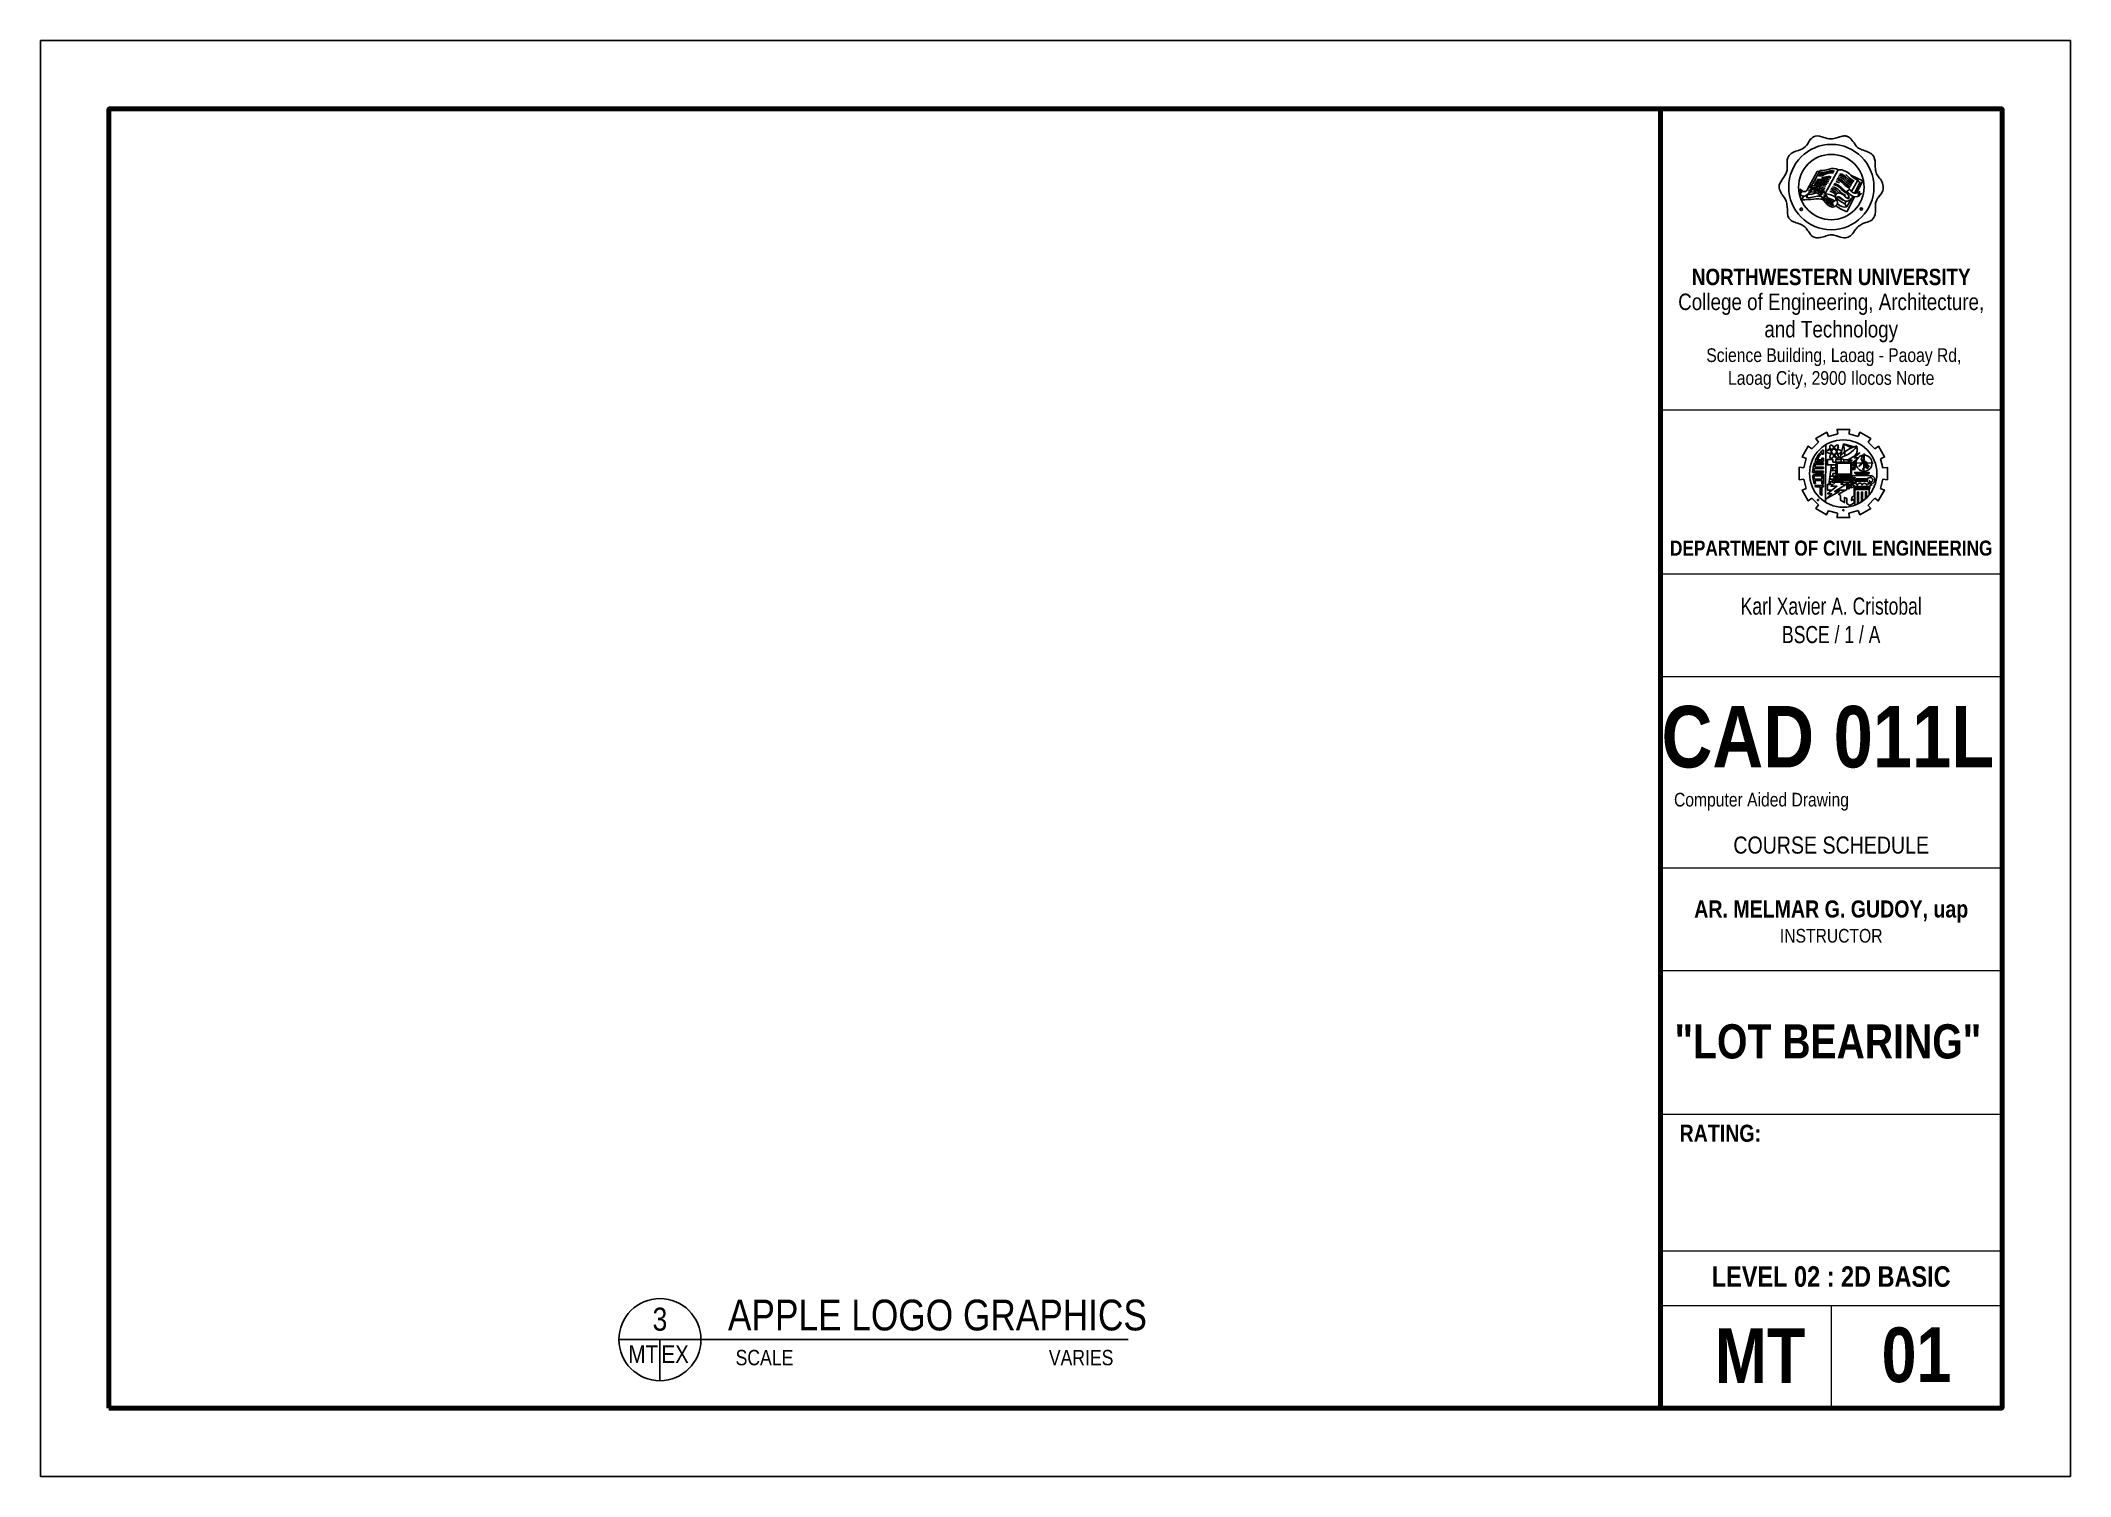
# Model space of a CAD drawing. Header units: inches. Extents: x 994 to 6777, y -637 to 5407.
# Drawn here: x 994.49 to 1024.19, y 389.39 to 410.39 of the extents above; entities that cross this region are included whole.
import ezdxf
from ezdxf.enums import TextEntityAlignment as Align

# ---------------------------------------------------------------- set-up
doc = ezdxf.new("R2010")
doc.units = ezdxf.units.IN
doc.header["$MEASUREMENT"] = 0
doc.layers.add('1_dim_outside', color=7, linetype='Continuous', lineweight=0, true_color=0x000000)
doc.layers.add('ar_elev line', color=255, linetype='Continuous', lineweight=0)
doc.layers.add('TEXT', color=18, linetype='Continuous', lineweight=20)
doc.layers.add('Layer1', color=7, linetype='Continuous')
doc.styles.add('dim', font='swisscl.ttf')
doc.styles.get("Standard").update_dxf_attribs({"font": 'arial.ttf'})
doc.styles.add('swiss cn', font='swissc.ttf')

msp = doc.modelspace()

# ---------------------------------------------------------------- texts
at = {"layer": 'Layer1', "attachment_point": 1}
for s, width, heights, insert, char_height in [('\\pxqc;{\\fSwis721 Cn BT|b1|i0|c0|p34;NORTHWESTERN UNIVERSITY}', 5, [0], (1018.18723, 407.04914), 0.24), ('\\pxqc;{\\fSwis721 Cn BT|b0|i0|c0|p34;College of Engineering, Architecture,\\Pand Technology\\P \\H0.83333x;Science Building, Laoag - Paoay Rd, \\PLaoag City, 2900 Ilocos Norte}', 5, [0], (1018.18723, 406.68554), 0.24), ('\\pxqc;{\\fSwis721 Cn BT|b1|i0|c0|p34;DEPARTMENT OF CIVIL ENGINEERING}', 5, [1.32592], (1018.18723, 403.07367), 0.22), ('\\pxqc;{\\fSwis721 Cn BT|b1|i0|c0|p34;\\H2.8125x;CAD 011L\\H0.77778x; \\H0.45714x;\\P\\fSwis721 Cn BT|b0|i0|c0|p34;\\H0.78125x; }', 5, [0], (1018.13886, 400.6552), 0.32), ('\\pxi1,r0.83333,qd;{\\fSwis721 Cn BT|b0|i0|c0|p34;Computer Aided Drawing  }', 5, [0], (1018.18723, 399.38411), 0.2), ('\\pxqc;{\\fSwis721 Cn BT|b0|i0|c0|p34;COURSE SCHEDULE}', 5, [0], (1018.18723, 398.74491), 0.25), ('\\pxqc;{\\fSwis721 Cn BT|b1|i0|c0|p34;AR. MELMAR G. GUDOY, uap\\P\\fSwis721 Cn BT|b0|i0|c0|p34;\\H0.8x;INSTRUCTOR}', 5, [0], (1018.18723, 397.81035), 0.25), ('\\pxqc;{\\fSwis721 Cn BT|b1|i0|c0|p34;"LOT BEARING" \\P\\fSwis721 Cn BT|b0|i0|c0|p34; }', 5, [0], (1018.13886, 395.99853), 0.5), ('\\pxql;{\\fSwis721 Cn BT|b1|i0|c0|p34;^IRATING:}', 5, [0], (1017.4684, 394.52987), 0.25), ('\\pxqc;{\\fSwis721 Cn BT|b1|i0|c0|p34;LEVEL 02 : 2D BASIC}', 5, [0], (1018.18723, 392.45947), 0.3), ('{\\fSwis721 Cn BT|b1|i0|c0|p34;MT}', 0.45, [0], (1018.98445, 391.55313), 0.8), ('{\\fSwis721 Cn BT|b1|i0|c0|p34;01}', 1.3528964, [0], (1021.4254, 391.56483), 0.8)]:
    msp.add_mtext_dynamic_manual_height_columns(s, width=width, gutter_width=12.5, heights=heights, dxfattribs=dict(at, insert=insert, char_height=char_height))
at = {"layer": 'TEXT', "insert": (1018.18723, 402.24056), "char_height": 0.25, "attachment_point": 1, "style": 'dim'}
msp.add_mtext_dynamic_manual_height_columns('\\pxqc;Karl Xavier A. Cristobal\\PBSCE / 1 / A', width=5, gutter_width=1.25, heights=[0], dxfattribs=at)

# ---------------------------------------------------------------- blocks, each defined once
blk = doc.blocks.new('*U436')
blk.add_lwpolyline([(-0.082, -0.032), (-0.091, 0.033), (0.091, 0.033), (0.083, -0.033)])
blk = doc.blocks.new('*U437')
at = {"color": 0, "linetype": 'ByBlock', "lineweight": -2, "transparency": 16777216}
for p, rotation in [((1632.947, 449.061), 29.99999999999998), ((1633.559, 449.062), 329.9999999999999), ((1632.724, 448.837), 59.99999999999999), ((1633.783, 448.839), 300.0000000000001), ((1632.642, 448.531), 90), ((1633.866, 448.533), 270), ((1632.725, 448.225), 120), ((1633.784, 448.227), 240), ((1632.949, 448.002), 150), ((1633.255, 447.92), 180), ((1633.561, 448.003), 209.9999999999999)]:
    blk.add_blockref('*U436', p, dxfattribs=dict(at, rotation=rotation))
blk.add_blockref('*U436', (1633.253, 449.144), dxfattribs=at)
blk = doc.blocks.new('*U3')
for p, q in [((0.8, 0), (-0.8, 0)), ((0, 0), (0, -0.8)), ((0.8, 0), (9.136, 0))]:
    blk.add_line(p, q)
blk.add_circle((0, 0), 0.8)
at = {"color": 112, "style": 'swiss cn'}
blk.add_text('SCALE', height=0.3, dxfattribs=at).set_placement((2.039, -0.2), align=Align.TOP_CENTER)
for tag, p in [('AA', (1.327, 0.9)), ('PLAN', (1.327, 0))]:
    blk.add_attdef(tag, text='', height=0.6, dxfattribs=at).set_placement(p, align=Align.BOTTOM_LEFT)
at = {"color": 255, "style": 'swiss cn'}
blk.add_attdef('1', text='', height=0.45, dxfattribs=at).set_placement((0, 0.4), align=Align.MIDDLE_CENTER)
blk.add_attdef('A', text='', height=0.35, dxfattribs=at).set_placement((-0.036, -0.283), align=Align.MIDDLE_RIGHT)
blk.add_attdef('3', text='', height=0.35, dxfattribs=at).set_placement((0.029, -0.283), align=Align.MIDDLE_LEFT)
at = {"color": 112, "style": 'swiss cn'}
blk.add_attdef('1:100', text='', height=0.3, dxfattribs=at).set_placement((8.847, -0.2), align=Align.TOP_RIGHT)

# ---------------------------------------------------------------- hatches: boundary and pattern name
at = {"true_color": 0x000000}
h = msp.add_hatch(color=18, dxfattribs=at)
h.dxf.hatch_style = 1
h.paths.add_polyline_path([(1020.26733, 407.9196, 1), (1020.23048, 407.91944, 1)])
h.paths.add_polyline_path([(1021.14559, 407.92322, 1), (1021.10874, 407.92307, 1)])
h = msp.add_hatch(color=18, dxfattribs=at)
h.dxf.hatch_style = 1
h.paths.add_polyline_path([(1020.77771, 404.57604, 1), (1020.76219, 404.57607, 1)])
h.paths.add_polyline_path([(1020.48289, 404.4111, 1), (1020.46737, 404.41114, 1)])
h.paths.add_polyline_path([(1020.32633, 404.106, 1), (1020.34185, 404.10597, 1)])
h.paths.add_polyline_path([(1020.35804, 403.91144, 1), (1020.34252, 403.91147, 1)])
h.paths.add_polyline_path([(1020.5022, 403.66738, 1), (1020.48668, 403.66741, 1)])
h = msp.add_hatch(color=18, dxfattribs=at)
h.dxf.hatch_style = 1
h.paths.add_polyline_path([(1020.87231, 403.5186, 1), (1020.85679, 403.51863, 1)])
h.paths.add_polyline_path([(1021.17147, 403.62111, 1), (1021.18699, 403.62108, 1)])
h.paths.add_polyline_path([(1021.36083, 403.84602, 1), (1021.34531, 403.84605, 1)])
h.paths.add_polyline_path([(1021.39751, 404.12676, 1), (1021.38199, 404.12679, 1)])

# ---------------------------------------------------------------- linework, layer by layer
msp.add_line((1020.60654, 404.47478), (1020.60487, 403.63426))
for points in [[(1020.4818, 408.47335), (1020.34145, 408.21359)], [(1020.52459, 408.48865), (1020.39264, 408.25435)], [(1020.4818, 408.47335), (1020.51621, 408.47377)], [(1020.7913, 408.49712), (1020.5996, 408.14851)], [(1021.1485, 408.33672), (1020.97343, 408.41577)], [(1020.2569, 408.0596), (1020.28079, 408.10979)], [(1020.36138, 408.18884), (1020.37433, 408.19151), (1020.39765, 408.2282), (1020.3931, 408.22871), (1020.3931, 408.22871), (1020.39026, 408.22902), (1020.39552, 408.23625), (1020.44963, 408.24306), (1020.44811, 408.22701), (1020.44055, 408.22772), (1020.4388, 408.23432), (1020.419, 408.23459), (1020.41168, 408.22493), (1020.41992, 408.22427), (1020.42427, 408.23076), (1020.43251, 408.22957), (1020.41859, 408.20728), (1020.40843, 408.20671), (1020.41347, 408.21619), (1020.40401, 408.21527), (1020.39601, 408.20193), (1020.40425, 408.20092), (1020.3992, 408.19249), (1020.36087, 408.18411), (1020.36138, 408.18884)], [(1020.46297, 408.24312), (1020.48666, 408.23417), (1020.4841, 408.2274), (1020.47661, 408.23023), (1020.45964, 408.19922), (1020.46365, 408.19703), (1020.46039, 408.19108), (1020.43444, 408.19386), (1020.43527, 408.20167), (1020.44426, 408.20071), (1020.46371, 408.2332), (1020.45802, 408.23661), (1020.46297, 408.24312)], [(1020.50529, 408.22234), (1020.51601, 408.21608), (1020.51076, 408.17106), (1020.51392, 408.16845), (1020.5112, 408.16515), (1020.49217, 408.17641), (1020.49489, 408.18101), (1020.49862, 408.1788), (1020.49965, 408.18852), (1020.48963, 408.19583), (1020.48177, 408.19178), (1020.48651, 408.18847), (1020.48264, 408.18292), (1020.46688, 408.18979), (1020.46921, 408.19512), (1020.47311, 408.19342), (1020.50529, 408.22234)], [(1020.5029, 408.20867), (1020.49136, 408.20162), (1020.50155, 408.19518), (1020.5029, 408.20867)], [(1020.52753, 408.18756), (1020.53678, 408.19723), (1020.56283, 408.16792), (1020.56378, 408.1499), (1020.55685, 408.14953), (1020.55627, 408.16396), (1020.55091, 408.16823), (1020.54172, 408.14438), (1020.54683, 408.13845), (1020.54318, 408.13195), (1020.52313, 408.15078), (1020.52468, 408.15586), (1020.53136, 408.15186), (1020.54245, 408.17992), (1020.53753, 408.18533), (1020.53334, 408.18152), (1020.52729, 408.18731)], [(1020.58578, 408.13481), (1020.60427, 408.11177), (1020.60325, 408.10477), (1020.5985, 408.10982), (1020.59127, 408.07933), (1020.5999, 408.06729), (1020.60742, 408.06977), (1020.61534, 408.06192), (1020.60627, 408.05278), (1020.57352, 408.09274), (1020.57524, 408.09957), (1020.58017, 408.09329), (1020.58759, 408.12203), (1020.58248, 408.12884), (1020.58578, 408.13481)], [(1020.91728, 407.88276), (1021.02896, 408.10202)], [(1020.94648, 408.10969), (1020.92953, 408.07929)], [(1021.07894, 408.34728), (1020.98432, 408.17757)], [(1021.10975, 408.31359), (1021.02604, 408.15547)], [(1021.05564, 408.1544), (1021.1485, 408.33672)], [(1020.67106, 408.02842), (1020.69177, 408.01707), (1020.69326, 408.01321), (1020.68754, 408.01355), (1020.69589, 408.00216), (1020.70369, 408.00787), (1020.69715, 408.00898), (1020.69799, 408.01388), (1020.7165, 408.01441), (1020.71569, 408.01113), (1020.70047, 407.99743), (1020.71745, 407.9806), (1020.72328, 407.98027), (1020.72309, 407.97681), (1020.69939, 407.97551), (1020.6975, 407.98051), (1020.70369, 407.98089), (1020.69454, 407.99262), (1020.68585, 407.98585), (1020.69001, 407.98398), (1020.69003, 407.98025), (1020.66738, 407.98703), (1020.66864, 407.99125), (1020.67635, 407.99138), (1020.68635, 407.99935), (1020.67562, 408.01726), (1020.66736, 408.02358), (1020.67106, 408.02842)], [(1020.90657, 408.0381), (1020.88465, 407.9988)], [(1020.88465, 407.9988), (1020.90691, 408.03808)], [(1020.88465, 407.9988), (1020.91825, 407.95296)], [(1020.98407, 408.07582), (1020.91824, 407.95295)], [(1020.50318, 404.515), (1020.40509, 404.41512)], [(1020.7821, 404.63392), (1020.6472, 404.59647)], [(1021.0831, 404.59745), (1020.94756, 404.63247)], [(1020.3211, 404.27255), (1020.28609, 404.137)], [(1020.55168, 404.27826), (1020.57329, 404.27822)], [(1020.57446, 404.39711), (1020.57434, 404.33869), (1020.55222, 404.33873), (1020.55222, 404.34001)], [(1020.83234, 404.2203), (1020.83202, 404.25893), (1020.75308, 404.25829), (1020.753, 404.22024), (1020.71256, 404.22032), (1020.71263, 404.25761), (1020.63174, 404.25777), (1020.63159, 404.18001), (1020.75998, 404.1797)], [(1020.78656, 404.01561), (1020.78636, 404.0312), (1020.75962, 404.03087), (1020.76008, 404.22048), (1020.9863, 404.21993), (1020.98592, 404.02884), (1020.78636, 404.0312)], [(1020.86755, 404.48677), (1020.8221, 404.31183)], [(1020.86755, 404.48677), (1020.89299, 404.31315)], [(1020.86755, 404.48677), (1020.98337, 404.4288)], [(1020.86755, 404.48677), (1021.01643, 404.44284)], [(1020.98626, 404.19872), (1021.05665, 404.25804), (1021.07856, 404.28198), (1021.02658, 404.28208), (1021.10474, 404.35443), (1020.92462, 404.25182), (1020.99366, 404.25168), (1020.92951, 404.22007)], [(1020.94017, 404.25179), (1020.93965, 404.22506)], [(1021.02941, 404.17262), (1020.98623, 404.18147), (1021.04043, 404.19822), (1020.99973, 404.21007), (1021.04295, 404.22621), (1021.02146, 404.22838)], [(1021.03511, 404.23988), (1021.03497, 404.1726)], [(1021.14923, 404.29872), (1021.13558, 404.29897), (1021.13554, 404.29671), (1021.13417, 404.29585), (1021.13416, 404.29244), (1021.13344, 404.29126), (1021.13344, 404.29002), (1021.13236, 404.28965), (1021.13254, 404.2891), (1021.13365, 404.2891), (1021.13364, 404.28663), (1021.13399, 404.28611), (1021.13398, 404.28321), (1021.13273, 404.2808), (1021.13272, 404.27883), (1021.13367, 404.27859), (1021.13366, 404.27282), (1021.13267, 404.27162), (1021.13247, 404.27048), (1021.12525, 404.27049), (1021.12525, 404.26855), (1021.12637, 404.26804), (1021.12626, 404.26077), (1021.1268, 404.25917), (1021.12767, 404.25917), (1021.12867, 404.25835), (1021.13034, 404.26037), (1021.1321, 404.25984), (1021.1321, 404.25898), (1021.1321, 404.25788), (1021.13402, 404.25701), (1021.13401, 404.25153)], [(1021.13401, 404.25153), (1021.1342, 404.25109), (1021.13401, 404.24224), (1021.1349, 404.24115), (1021.1349, 404.23906), (1021.13875, 404.23879), (1021.13911, 404.23834), (1021.1397, 404.23833), (1021.14008, 404.23833), (1021.14008, 404.2374), (1021.14081, 404.23652), (1021.14146, 404.23706), (1021.1419, 404.23654), (1021.1419, 404.23576), (1021.1419, 404.23481), (1021.14228, 404.23481), (1021.14227, 404.23431), (1021.14262, 404.23431), (1021.14293, 404.23431), (1021.14293, 404.23477), (1021.14294, 404.23559), (1021.14294, 404.23588), (1021.14334, 404.23616), (1021.1435, 404.24034)], [(1021.1435, 404.24034), (1021.1435, 404.24056), (1021.14384, 404.24074), (1021.14638, 404.2406), (1021.14614, 404.23967), (1021.14677, 404.23968), (1021.14679, 404.23821), (1021.14752, 404.23813), (1021.14752, 404.23696), (1021.14761, 404.23543), (1021.14695, 404.23539), (1021.14688, 404.23278), (1021.14681, 404.23124), (1021.14617, 404.23099), (1021.14597, 404.22896), (1021.14551, 404.22876), (1021.14495, 404.22658), (1021.14554, 404.22609), (1021.14579, 404.22589), (1021.14603, 404.22569), (1021.14603, 404.2246), (1021.14596, 404.2213), (1021.14688, 404.22041), (1021.14658, 404.21875), (1021.14678, 404.21801), (1021.14757, 404.21785), (1021.14749, 404.21743), (1021.14826, 404.21714), (1021.14865, 404.21656), (1021.1491, 404.21655), (1021.14947, 404.21655), (1021.14985, 404.21638), (1021.15024, 404.21623), (1021.15068, 404.21583), (1021.15093, 404.21522), (1021.15115, 404.21491), (1021.15155, 404.21454), (1021.15177, 404.21394), (1021.15209, 404.21418), (1021.15209, 404.21461), (1021.15209, 404.21561), (1021.15238, 404.21622), (1021.15259, 404.21665), (1021.15316, 404.21665), (1021.15316, 404.21859), (1021.15286, 404.21889), (1021.15323, 404.21926), (1021.15324, 404.22048), (1021.15357, 404.22129), (1021.15378, 404.22182), (1021.15378, 404.22221), (1021.15434, 404.22377), (1021.15493, 404.22356), (1021.15508, 404.22399), (1021.15521, 404.22435), (1021.15499, 404.22468), (1021.15493, 404.22497), (1021.15583, 404.22538), (1021.15602, 404.22587), (1021.15603, 404.22633), (1021.15603, 404.22663), (1021.15593, 404.227), (1021.16336, 404.22684), (1021.16428, 404.22709), (1021.16457, 404.22603), (1021.16451, 404.22238), (1021.16704, 404.21876), (1021.17004, 404.21875), (1021.17092, 404.22086), (1021.17156, 404.22086), (1021.17285, 404.22085), (1021.17379, 404.21991), (1021.1747, 404.22038), (1021.1747, 404.21967), (1021.17542, 404.21919), (1021.17542, 404.2182), (1021.17603, 404.21728), (1021.17715, 404.21667), (1021.17814, 404.21666), (1021.17882, 404.21666), (1021.17906, 404.21762), (1021.17921, 404.21819), (1021.17921, 404.21819), (1021.17882, 404.21875), (1021.17868, 404.21918), (1021.17868, 404.2193), (1021.17911, 404.2193), (1021.17926, 404.21919), (1021.17938, 404.21935), (1021.17961, 404.21935), (1021.18025, 404.21934), (1021.18025, 404.21976), (1021.18004, 404.21991), (1021.18004, 404.22037), (1021.17959, 404.22037), (1021.17959, 404.22086), (1021.18033, 404.22086), (1021.18013, 404.22116), (1021.1804, 404.22176), (1021.18067, 404.22163), (1021.18167, 404.22175), (1021.18309, 404.22175), (1021.18516, 404.22153), (1021.1863, 404.2214), (1021.18624, 404.22088), (1021.18655, 404.22088), (1021.18705, 404.22088), (1021.18676, 404.22005), (1021.18679, 404.21894), (1021.18678, 404.21779), (1021.18622, 404.21661), (1021.18486, 404.21536), (1021.18517, 404.21359), (1021.18584, 404.21318), (1021.18684, 404.21334), (1021.18833, 404.21291), (1021.18899, 404.21316), (1021.1901, 404.21296), (1021.18995, 404.2142), (1021.19214, 404.21447), (1021.19282, 404.21633), (1021.19319, 404.21733), (1021.19423, 404.21733), (1021.19569, 404.21733), (1021.19529, 404.21656), (1021.19586, 404.21577), (1021.19649, 404.2149), (1021.19613, 404.21429), (1021.19612, 404.21294), (1021.1967, 404.21294), (1021.19814, 404.21342), (1021.19862, 404.21294), (1021.19951, 404.21347), (1021.19992, 404.21346), (1021.20019, 404.21265), (1021.20019, 404.21165), (1021.20319, 404.21052), (1021.20565, 404.20826), (1021.20728, 404.20524), (1021.20728, 404.20396), (1021.20546, 404.20297), (1021.20622, 404.20155), (1021.20688, 404.20101), (1021.20687, 404.19968), (1021.20761, 404.19925), (1021.2087, 404.19737), (1021.20934, 404.19598), (1021.21119, 404.19482), (1021.21339, 404.19481), (1021.21473, 404.19614), (1021.21545, 404.19542), (1021.21639, 404.19715), (1021.2161, 404.19813), (1021.21526, 404.19893), (1021.21526, 404.19996), (1021.21654, 404.19996), (1021.21706, 404.2008), (1021.21706, 404.20151), (1021.2156, 404.20244), (1021.21656, 404.20244), (1021.21693, 404.2029), (1021.21693, 404.20379), (1021.21638, 404.20379), (1021.21638, 404.20456), (1021.21677, 404.20456), (1021.21419, 404.20824)], [(1021.17087, 404.23236), (1021.17008, 404.23315), (1021.16884, 404.23316), (1021.16785, 404.23367), (1021.16708, 404.23505), (1021.16566, 404.23505), (1021.16566, 404.23476), (1021.1638, 404.23561), (1021.16327, 404.23651), (1021.16228, 404.23594), (1021.16102, 404.23594), (1021.15996, 404.23729), (1021.16059, 404.23884), (1021.1606, 404.24032), (1021.15967, 404.24032), (1021.15967, 404.24317), (1021.16031, 404.24502), (1021.16066, 404.24604), (1021.16067, 404.24861), (1021.16067, 404.24997), (1021.16008, 404.25036), (1021.16089, 404.25159), (1021.16089, 404.25406), (1021.1609, 404.25564), (1021.15977, 404.25681), (1021.16017, 404.25892), (1021.1611, 404.25979), (1021.16207, 404.26108), (1021.16173, 404.26198), (1021.16229, 404.26281), (1021.1623, 404.26388), (1021.16488, 404.26661), (1021.16716, 404.26891), (1021.16394, 404.27211), (1021.16597, 404.27415), (1021.16607, 404.27853), (1021.16578, 404.28119), (1021.16504, 404.28111), (1021.16425, 404.28153), (1021.16561, 404.28279), (1021.16534, 404.28456), (1021.16401, 404.28456), (1021.16406, 404.28862), (1021.16043, 404.29013), (1021.16295, 404.29234), (1021.16296, 404.29707), (1021.15944, 404.29839), (1021.15682, 404.2984), (1021.15541, 404.29774), (1021.15414, 404.29818), (1021.15414, 404.29877)], [(1021.1667, 404.07691), (1021.16735, 404.34473)], [(1021.1888, 404.22844), (1021.18951, 404.22911), (1021.1893, 404.22961), (1021.18969, 404.22977), (1021.18969, 404.23019), (1021.18886, 404.23019), (1021.1884, 404.2302), (1021.18809, 404.22986), (1021.18779, 404.23014), (1021.18744, 404.22977), (1021.18677, 404.22977), (1021.18567, 404.2303), (1021.18487, 404.23009), (1021.18362, 404.23009), (1021.18254, 404.22978), (1021.18109, 404.23007), (1021.17946, 404.23038), (1021.17923, 404.23125), (1021.17843, 404.23165), (1021.17733, 404.23244), (1021.1786, 404.23271), (1021.1786, 404.23336), (1021.17808, 404.23411), (1021.17698, 404.23454), (1021.17601, 404.23491), (1021.17571, 404.23414), (1021.17526, 404.2346), (1021.17466, 404.23429), (1021.17376, 404.23384), (1021.17308, 404.23349), (1021.17246, 404.23349), (1021.17246, 404.23253), (1021.17225, 404.23216), (1021.17107, 404.23217), (1021.17087, 404.23236)], [(1021.21419, 404.20824), (1021.21299, 404.20996), (1021.21145, 404.20996), (1021.21145, 404.21106), (1021.21145, 404.21194), (1021.21145, 404.21318), (1021.20934, 404.21383), (1021.20787, 404.21361), (1021.20679, 404.21344), (1021.20639, 404.21239), (1021.20554, 404.21335), (1021.20495, 404.21403), (1021.20495, 404.21483), (1021.20495, 404.21483), (1021.2044, 404.21561), (1021.20375, 404.21652), (1021.20307, 404.21749), (1021.20363, 404.21789), (1021.20241, 404.21882), (1021.20186, 404.21882), (1021.20186, 404.21986), (1021.20082, 404.21986), (1021.1999, 404.21986), (1021.1999, 404.22082), (1021.19869, 404.22167), (1021.1983, 404.22111), (1021.19765, 404.22234), (1021.1947, 404.22234), (1021.19437, 404.22212), (1021.19344, 404.22251), (1021.19235, 404.22277), (1021.19217, 404.22364), (1021.19165, 404.22373), (1021.19181, 404.22475), (1021.19152, 404.22536), (1021.19104, 404.22585), (1021.19018, 404.22586), (1021.18956, 404.22624), (1021.18929, 404.22657), (1021.18901, 404.22691), (1021.18921, 404.22753), (1021.18921, 404.22838), (1021.1888, 404.22844)], [(1021.32555, 404.41537), (1021.22567, 404.51347)], [(1021.44447, 404.13646), (1021.40702, 404.27135)], [(1020.28464, 403.97155), (1020.32209, 403.83665)], [(1020.572, 404.12786), (1020.44296, 404.1294)], [(1020.44691, 403.97385), (1020.44454, 403.97385)], [(1020.44691, 403.97385), (1020.55162, 403.9739)], [(1020.57428, 404.14944), (1020.44756, 404.15096)], [(1020.44928, 403.95224), (1020.55163, 403.95229)], [(1020.44928, 403.95224), (1020.45917, 403.9072)], [(1020.55162, 403.90362), (1020.55163, 403.95229)], [(1020.572, 404.12786), (1020.57424, 404.12785)], [(1020.57398, 404.09045), (1020.57391, 404.06883)], [(1020.57428, 404.14944), (1020.57424, 404.12785)], [(1020.57483, 404.20748), (1020.57438, 404.18587)], [(1020.74793, 403.92842), (1020.68609, 403.86892), (1020.76974, 403.86875), (1020.63468, 403.75801), (1020.69234, 403.7579), (1020.60495, 403.67762), (1020.80576, 403.79296), (1020.73727, 403.79201), (1020.89626, 403.88635), (1020.82832, 403.89883), (1020.86302, 403.92838), (1020.74774, 403.92861)], [(1020.69298, 404.17986), (1020.65177, 403.89392), (1020.63229, 403.89396), (1020.63213, 403.81165), (1020.69805, 403.80997)], [(1020.67175, 403.89388), (1020.67167, 403.93468), (1020.70108, 403.93457), (1020.65765, 403.93474)], [(1020.71718, 403.97291), (1020.66325, 403.97364)], [(1020.66975, 403.97355), (1020.66924, 404.01518), (1020.74134, 404.01504)], [(1020.7124, 404.0151), (1020.71247, 404.0543), (1020.75426, 404.05422), (1020.75385, 404.09757), (1020.68114, 404.09773), (1020.71178, 404.09766), (1020.712, 404.13873)], [(1020.68715, 404.13946), (1020.75988, 404.13928)], [(1020.70106, 403.92866), (1020.70117, 403.95647), (1021.04525, 403.95578), (1021.04536, 403.92782)], [(1021.04536, 403.92782), (1020.70106, 403.92866)], [(1020.70117, 403.95647), (1020.75913, 404.01598), (1020.98929, 404.01286), (1021.04525, 403.95578)], [(1020.75962, 404.03087), (1020.72382, 403.99985), (1020.73883, 403.99515)], [(1020.7673, 404.01587), (1020.72871, 403.97056), (1021.01689, 403.96873), (1020.98084, 404.01298)], [(1020.85909, 403.92828), (1020.85913, 403.94397), (1020.72961, 403.94422), (1020.72957, 403.92859)], [(1020.75259, 404.1393), (1020.75269, 404.17972)], [(1020.77949, 404.00856), (1020.75381, 403.9704)], [(1020.78261, 404.00855), (1020.75867, 403.97037)], [(1020.7611, 404.00859), (1020.86318, 404.00839), (1020.98497, 404.0079)], [(1020.78725, 404.00854), (1020.76239, 403.97035)], [(1020.97338, 404.20308), (1020.97247, 404.04443), (1020.77318, 404.04557), (1020.7741, 404.20585), (1020.97338, 404.20308)], [(1020.80198, 404.00851), (1020.7823, 403.97022)], [(1020.80531, 404.0085), (1020.78783, 403.97019)], [(1020.80974, 404.0085), (1020.78979, 403.97018)], [(1020.9377, 403.92317), (1020.91828, 403.91553), (1020.91809, 403.81821), (1020.79534, 403.75), (1020.82523, 403.73206), (1020.82509, 403.66323), (1020.88406, 403.62797), (1020.88422, 403.7051), (1020.91784, 403.6885), (1020.91769, 403.61331), (1020.96213, 403.58888), (1021.02132, 403.62646), (1021.02142, 403.67787), (1020.98663, 403.65856), (1020.98672, 403.705), (1021.02274, 403.72593), (1021.02302, 403.86507), (1020.9776, 403.84504), (1020.97771, 403.89915), (1020.95384, 403.89193), (1020.95373, 403.83459), (1020.94159, 403.82896), (1020.94178, 403.92467), (1020.9377, 403.92317)], [(1020.82529, 404.00846), (1020.81187, 403.97003)], [(1020.81506, 404.03086), (1020.81485, 404.01523)], [(1020.82814, 404.00846), (1020.81488, 403.97002)], [(1020.83238, 404.00845), (1020.81827, 403.96999)], [(1020.84765, 404.00842), (1020.84076, 403.96985)], [(1020.85111, 404.00841), (1020.84392, 403.96983)], [(1020.85418, 404.00841), (1020.84757, 403.96981)], [(1020.9116, 403.92815), (1020.91112, 403.8924), (1020.85516, 403.8939)], [(1020.86945, 404.00836), (1020.86921, 403.96967)], [(1020.87221, 404.00835), (1020.8728, 403.96965)], [(1020.87613, 404.00834), (1020.87588, 403.96963)], [(1020.89154, 404.00828), (1020.89949, 403.96948)], [(1020.89482, 404.00826), (1020.90178, 403.96946)], [(1020.89821, 404.00825), (1020.90521, 403.96944)], [(1020.91457, 404.00818), (1020.92757, 403.9693)], [(1020.91785, 404.00817), (1020.93071, 403.96928)], [(1020.92165, 404.00816), (1020.93465, 403.96925)], [(1020.9306, 404.02949), (1020.93039, 404.01366)], [(1020.93735, 404.00809), (1020.95552, 403.96912)], [(1020.94122, 404.00808), (1020.95991, 403.96909)], [(1020.94416, 404.00807), (1020.96342, 403.96907)], [(1020.95848, 404.00801), (1020.98496, 403.96893)], [(1020.97435, 403.928), (1020.97419, 403.94234), (1020.959, 403.94237), (1020.95897, 403.92803)], [(1020.95937, 404.02915), (1020.95915, 404.01327)], [(1020.98497, 404.0079), (1020.96416, 404.00799), (1020.9887, 403.96891)], [(1020.96734, 404.00797), (1020.99409, 403.96888)], [(1021.03494, 404.1702), (1021.03521, 404.11406), (1020.98609, 404.11383)], [(1020.98611, 404.12438), (1021.0375, 404.1726), (1020.98621, 404.1727)], [(1021.00216, 403.92793), (1021.00218, 403.94246), (1020.98792, 403.94249), (1020.9879, 403.92796)], [(1021.03149, 404.11405), (1020.99216, 404.13006), (1021.04161, 404.14319), (1021.01456, 404.15107)], [(1021.01456, 404.15107), (1021.04389, 404.16965), (1021.03607, 404.17125)], [(1021.03423, 404.05652), (1021.03426, 404.07168), (1021.2421, 404.07127), (1021.24207, 404.05628)], [(1021.30313, 404.20807), (1021.03952, 404.20859)], [(1021.04746, 404.04062), (1021.04749, 404.05649)], [(1021.21812, 404.02228), (1021.21816, 404.04028), (1021.04746, 404.04062)], [(1021.04749, 404.05649), (1021.23114, 404.05613), (1021.24207, 404.05611)], [(1021.21794, 403.97662), (1021.05628, 403.97715)], [(1021.2152, 403.94199), (1021.06016, 403.94358)], [(1021.21243, 403.95425), (1021.06151, 403.95495)], [(1021.13278, 404.20481), (1021.13032, 404.20262), (1021.13032, 404.20089), (1021.12598, 404.19632), (1021.12425, 404.19632), (1021.12185, 404.19354), (1021.12185, 404.19148), (1021.12065, 404.19148), (1021.12065, 404.19148), (1021.11992, 404.18989), (1021.11812, 404.18989), (1021.11904, 404.18761), (1021.11764, 404.18615), (1021.11638, 404.18616), (1021.11638, 404.18489), (1021.11638, 404.18489), (1021.11491, 404.1839), (1021.11491, 404.18191), (1021.11271, 404.18078), (1021.10871, 404.17873), (1021.10508, 404.17687), (1021.10265, 404.17474), (1021.09926, 404.17369), (1021.09703, 404.16795), (1021.0945, 404.1651), (1021.0945, 404.16351), (1021.09669, 404.16211), (1021.09569, 404.16054), (1021.09726, 404.15954), (1021.09801, 404.16071), (1021.10061, 404.16203), (1021.10194, 404.16203), (1021.1074, 404.1679), (1021.10715, 404.16903), (1021.10744, 404.16958), (1021.10844, 404.16987), (1021.1092, 404.17071), (1021.11061, 404.17225), (1021.11004, 404.17225), (1021.11097, 404.17381), (1021.11151, 404.17349), (1021.11313, 404.17561), (1021.11365, 404.1763), (1021.11365, 404.17658), (1021.11365, 404.17716), (1021.1146, 404.17716), (1021.11587, 404.17772), (1021.11675, 404.17853), (1021.11784, 404.17854), (1021.11848, 404.17922), (1021.11891, 404.18024), (1021.11991, 404.18088), (1021.12108, 404.18087), (1021.12108, 404.18147), (1021.12158, 404.18184), (1021.12179, 404.18156), (1021.12229, 404.18193), (1021.12255, 404.18281), (1021.12478, 404.1828), (1021.12512, 404.18362), (1021.12575, 404.18395), (1021.12592, 404.18435), (1021.12592, 404.18534), (1021.1265, 404.18535), (1021.12651, 404.18575), (1021.12651, 404.18642), (1021.12651, 404.18717), (1021.12719, 404.18716), (1021.12769, 404.18787), (1021.12876, 404.18856), (1021.12876, 404.18948), (1021.12942, 404.18948), (1021.13014, 404.19005), (1021.13015, 404.19074), (1021.13244, 404.19258), (1021.13359, 404.19444), (1021.13524, 404.19522), (1021.13646, 404.19692), (1021.13779, 404.19811), (1021.13854, 404.19811), (1021.13895, 404.19944), (1021.1386, 404.20036), (1021.13861, 404.20204), (1021.13861, 404.20314), (1021.13702, 404.20398), (1021.1361, 404.20493), (1021.13456, 404.20493), (1021.13278, 404.20481)], [(1021.14934, 404.12177), (1021.1485, 404.12173), (1021.14828, 404.12113), (1021.14784, 404.12081), (1021.14827, 404.12023), (1021.14912, 404.12023), (1021.14956, 404.11973), (1021.14909, 404.11932), (1021.14909, 404.11829), (1021.14909, 404.11772), (1021.14955, 404.1174), (1021.1507, 404.11721), (1021.15107, 404.11791), (1021.15181, 404.11752), (1021.15182, 404.11805), (1021.15182, 404.11826), (1021.15238, 404.11865), (1021.15238, 404.11912), (1021.15198, 404.11912), (1021.15158, 404.11985), (1021.15228, 404.11984), (1021.15229, 404.1204), (1021.15267, 404.12089), (1021.15198, 404.12119), (1021.15199, 404.12186), (1021.15148, 404.12186), (1021.1504, 404.12138), (1021.14988, 404.1217), (1021.14934, 404.12177)], [(1021.15956, 404.13006), (1021.15811, 404.12994), (1021.15751, 404.13015), (1021.15691, 404.13015), (1021.15612, 404.13001), (1021.15582, 404.1297), (1021.15614, 404.12907), (1021.15594, 404.12897), (1021.15626, 404.12835), (1021.15676, 404.12835), (1021.15695, 404.12817), (1021.15725, 404.12747), (1021.15689, 404.12731), (1021.15709, 404.12683), (1021.15782, 404.12683), (1021.15794, 404.12661), (1021.15752, 404.12591), (1021.1579, 404.12568), (1021.1579, 404.12541), (1021.16033, 404.12487), (1021.16073, 404.12546), (1021.16074, 404.12605), (1021.16015, 404.12636), (1021.16015, 404.127), (1021.16073, 404.12734), (1021.16073, 404.12777), (1021.16034, 404.12793), (1021.16034, 404.12858), (1021.16057, 404.12933), (1021.16045, 404.12991), (1021.15956, 404.13006)], [(1021.17043, 404.13207), (1021.17142, 404.13267), (1021.17113, 404.13315), (1021.17272, 404.13462), (1021.17421, 404.1352), (1021.17432, 404.1349), (1021.17526, 404.13654), (1021.17526, 404.13717), (1021.17487, 404.13761), (1021.17421, 404.13761), (1021.17421, 404.13715), (1021.17358, 404.13715), (1021.17358, 404.13819), (1021.17284, 404.13918), (1021.17171, 404.1388), (1021.17121, 404.13759), (1021.16966, 404.13823), (1021.16965, 404.13641), (1021.16887, 404.13642), (1021.16887, 404.13534), (1021.16807, 404.13408), (1021.16933, 404.13328), (1021.17043, 404.13207)], [(1021.17024, 404.19916), (1021.17174, 404.19875), (1021.17365, 404.19921), (1021.17364, 404.19808), (1021.17457, 404.19808), (1021.17529, 404.19808), (1021.17609, 404.19854), (1021.17632, 404.19813), (1021.17677, 404.19839), (1021.17809, 404.19797), (1021.1783, 404.19743), (1021.17885, 404.19764), (1021.17966, 404.1974), (1021.18081, 404.19752), (1021.18175, 404.19752), (1021.18233, 404.19671), (1021.18194, 404.19627), (1021.18128, 404.196), (1021.18045, 404.19619), (1021.18045, 404.19559), (1021.18045, 404.19471), (1021.18077, 404.1941), (1021.18002, 404.1937), (1021.17946, 404.19199), (1021.17946, 404.19103), (1021.17833, 404.19205), (1021.17833, 404.19135), (1021.17844, 404.19082), (1021.17798, 404.19027), (1021.17749, 404.19027), (1021.17749, 404.18982), (1021.17713, 404.18942), (1021.17664, 404.1895), (1021.17633, 404.1895), (1021.17633, 404.18891), (1021.1758, 404.18891), (1021.17536, 404.18803), (1021.17524, 404.18797), (1021.17474, 404.18818), (1021.17463, 404.18765), (1021.17416, 404.18765), (1021.17352, 404.18717), (1021.17251, 404.18733), (1021.1718, 404.18728), (1021.17145, 404.18682), (1021.17091, 404.18674), (1021.17091, 404.18639), (1021.17067, 404.18619), (1021.17067, 404.1854), (1021.16948, 404.18728), (1021.16966, 404.18851), (1021.16924, 404.1888), (1021.16924, 404.1896), (1021.16991, 404.18979), (1021.16969, 404.19054), (1021.16928, 404.19091), (1021.16886, 404.19266), (1021.1705, 404.19266), (1021.16997, 404.19401), (1021.16947, 404.1953), (1021.16838, 404.1953), (1021.16838, 404.19687), (1021.16969, 404.1973), (1021.16885, 404.19787), (1021.16946, 404.19878), (1021.17024, 404.19916)], [(1021.17165, 404.15364), (1021.16912, 404.15336), (1021.16911, 404.15041), (1021.17, 404.14942), (1021.17083, 404.14905), (1021.16978, 404.14883), (1021.16954, 404.14826), (1021.17003, 404.14806), (1021.17025, 404.14773), (1021.16971, 404.14756), (1021.16944, 404.14688), (1021.17084, 404.14593), (1021.17112, 404.14634), (1021.17145, 404.14499), (1021.17285, 404.14498), (1021.17337, 404.1446), (1021.17352, 404.14394), (1021.17279, 404.14371), (1021.17333, 404.14328), (1021.17349, 404.14246), (1021.17349, 404.14205), (1021.17403, 404.14155), (1021.17444, 404.14117), (1021.17479, 404.14163), (1021.17458, 404.14192), (1021.17458, 404.14244), (1021.17523, 404.14244), (1021.1749, 404.14293), (1021.17574, 404.14304), (1021.17618, 404.1431), (1021.17629, 404.14367), (1021.176, 404.14373), (1021.17655, 404.14418), (1021.17655, 404.14438), (1021.17585, 404.14438), (1021.17706, 404.14438), (1021.17722, 404.14462), (1021.17707, 404.14499), (1021.17742, 404.14527), (1021.17817, 404.14552), (1021.17775, 404.14595), (1021.178, 404.14659), (1021.17858, 404.14724), (1021.1784, 404.14753), (1021.17906, 404.14753), (1021.17919, 404.14817), (1021.17902, 404.14837), (1021.17955, 404.14857), (1021.1801, 404.14886), (1021.18067, 404.14917), (1021.18035, 404.14936), (1021.18114, 404.14969), (1021.18172, 404.14946), (1021.18205, 404.14979), (1021.18243, 404.14993), (1021.18271, 404.14957), (1021.18309, 404.14907), (1021.18335, 404.14949), (1021.18349, 404.14927), (1021.18338, 404.14853), (1021.18414, 404.14825), (1021.18428, 404.14864), (1021.18428, 404.14824), (1021.1847, 404.14801), (1021.18437, 404.14783), (1021.18413, 404.14724), (1021.18478, 404.14704), (1021.18536, 404.14723), (1021.18589, 404.14694), (1021.18655, 404.14694), (1021.18672, 404.14736), (1021.18687, 404.14763), (1021.1862, 404.14784), (1021.18671, 404.14784), (1021.18705, 404.14775), (1021.18746, 404.14765), (1021.18785, 404.148), (1021.1877, 404.14817), (1021.18756, 404.14857), (1021.18796, 404.14857), (1021.18831, 404.14856), (1021.18857, 404.14869), (1021.18846, 404.14893), (1021.18834, 404.14906), (1021.18906, 404.14855), (1021.18935, 404.14939), (1021.18899, 404.14939), (1021.18881, 404.14979), (1021.18936, 404.15004), (1021.18963, 404.14988), (1021.18984, 404.15024), (1021.18984, 404.15056), (1021.18985, 404.15105), (1021.19023, 404.1509), (1021.19033, 404.15116), (1021.19086, 404.15145), (1021.19087, 404.15186), (1021.19075, 404.15192), (1021.19051, 404.15205), (1021.1908, 404.15224), (1021.19107, 404.15258), (1021.19064, 404.15258), (1021.19053, 404.153), (1021.19083, 404.15299), (1021.19126, 404.15309), (1021.19126, 404.15333), (1021.19193, 404.15399), (1021.19268, 404.15399), (1021.19318, 404.15399), (1021.19374, 404.15436), (1021.19545, 404.15337), (1021.19637, 404.15391), (1021.19659, 404.15311), (1021.1963, 404.15303), (1021.19672, 404.15255), (1021.19701, 404.15173), (1021.19659, 404.15158), (1021.19711, 404.15125), (1021.19781, 404.15171), (1021.19812, 404.15125), (1021.19811, 404.15035), (1021.19837, 404.14955), (1021.19878, 404.14903), (1021.19837, 404.14871), (1021.19801, 404.14744), (1021.19707, 404.14669), (1021.19556, 404.14592), (1021.19619, 404.1447), (1021.19716, 404.14374), (1021.19763, 404.14115), (1021.19795, 404.13941), (1021.19898, 404.13943), (1021.20033, 404.13732), (1021.20209, 404.13695), (1021.20305, 404.13535), (1021.20304, 404.13394), (1021.20362, 404.13394), (1021.20488, 404.13261), (1021.20614, 404.13198), (1021.20732, 404.13252), (1021.20777, 404.13273), (1021.20903, 404.13155), (1021.20973, 404.13139), (1021.21115, 404.13139), (1021.21157, 404.13205), (1021.2123, 404.13158), (1021.21184, 404.13085), (1021.21338, 404.13042), (1021.21527, 404.13042), (1021.21645, 404.13041), (1021.21645, 404.1318), (1021.21762, 404.13179), (1021.21868, 404.13071), (1021.2192, 404.13121), (1021.22003, 404.13121), (1021.22078, 404.13121), (1021.22079, 404.13251), (1021.22184, 404.13359), (1021.22184, 404.13461), (1021.22185, 404.13494), (1021.22133, 404.13546), (1021.222, 404.13545), (1021.22266, 404.13545), (1021.22329, 404.13702), (1021.22257, 404.13731), (1021.2231, 404.1386), (1021.22466, 404.13919), (1021.22415, 404.14053), (1021.22295, 404.14142), (1021.22232, 404.14268), (1021.22198, 404.14336), (1021.22198, 404.14411), (1021.22133, 404.14447), (1021.22076, 404.14447), (1021.22076, 404.14504), (1021.2216, 404.1454), (1021.22161, 404.14633), (1021.22161, 404.14633), (1021.22241, 404.1474), (1021.22347, 404.14739), (1021.22413, 404.14866), (1021.22365, 404.14891), (1021.22314, 404.14971), (1021.22386, 404.15017), (1021.22522, 404.1498), (1021.22553, 404.15093), (1021.22814, 404.15066), (1021.22866, 404.15189), (1021.23004, 404.15087), (1021.23191, 404.15087), (1021.23484, 404.15144), (1021.23532, 404.15333), (1021.23476, 404.15348), (1021.23476, 404.15432), (1021.23476, 404.15526), (1021.23539, 404.15526), (1021.23575, 404.15474), (1021.23608, 404.1564), (1021.23653, 404.1564), (1021.23611, 404.157), (1021.23542, 404.157), (1021.23554, 404.15787), (1021.23641, 404.15787), (1021.23738, 404.15787), (1021.23813, 404.15705), (1021.23882, 404.15705), (1021.24003, 404.15792), (1021.24049, 404.15825), (1021.24049, 404.15908), (1021.24049, 404.16013), (1021.23922, 404.16014), (1021.23832, 404.16059), (1021.23928, 404.16116), (1021.23929, 404.16206), (1021.23863, 404.16248), (1021.23719, 404.1634), (1021.23638, 404.16392), (1021.23638, 404.1644), (1021.23531, 404.16441), (1021.23465, 404.16441), (1021.23465, 404.16606), (1021.2339, 404.16606), (1021.23357, 404.1673), (1021.23188, 404.16772), (1021.23146, 404.16898), (1021.22963, 404.16992), (1021.23003, 404.17071), (1021.23003, 404.17151), (1021.23003, 404.17203), (1021.22921, 404.17236), (1021.22717, 404.17318), (1021.22718, 404.17483), (1021.22597, 404.17597), (1021.22491, 404.17649), (1021.22514, 404.17695), (1021.22514, 404.17764), (1021.22371, 404.17836), (1021.22188, 404.17981), (1021.21983, 404.17981), (1021.21934, 404.17912), (1021.21853, 404.17969), (1021.21618, 404.17865), (1021.21365, 404.17753), (1021.21479, 404.17494), (1021.21409, 404.17463), (1021.21409, 404.17243), (1021.21496, 404.17167), (1021.2136, 404.17134), (1021.2114, 404.17134), (1021.2114, 404.17177), (1021.20878, 404.17177), (1021.20878, 404.17075), (1021.20929, 404.1699), (1021.20728, 404.16869), (1021.20728, 404.16731), (1021.206, 404.16584), (1021.20458, 404.16585), (1021.20277, 404.16413), (1021.20073, 404.16219), (1021.19948, 404.16296), (1021.19659, 404.16297), (1021.19421, 404.16198), (1021.19184, 404.1631), (1021.18846, 404.16238), (1021.18623, 404.16313), (1021.18439, 404.16314), (1021.18346, 404.16314), (1021.18418, 404.1613), (1021.18321, 404.1598), (1021.18235, 404.15846), (1021.18308, 404.15657), (1021.18055, 404.15657), (1021.17805, 404.15658), (1021.17766, 404.15589), (1021.1763, 404.15625), (1021.17555, 404.15532), (1021.17365, 404.15614), (1021.17266, 404.15614), (1021.17227, 404.15497), (1021.17165, 404.15364)], [(1021.19119, 404.17313), (1021.19015, 404.17231), (1021.18865, 404.17188), (1021.18737, 404.17188), (1021.18565, 404.17225), (1021.18527, 404.17293), (1021.18527, 404.17358), (1021.18447, 404.17396), (1021.18317, 404.17397), (1021.1829, 404.17527), (1021.18198, 404.17527), (1021.18198, 404.17481), (1021.17998, 404.17482), (1021.17868, 404.17557), (1021.17795, 404.17557), (1021.17681, 404.17611), (1021.17681, 404.17722), (1021.17635, 404.17722), (1021.1759, 404.17821), (1021.17713, 404.17848), (1021.1774, 404.17937), (1021.17817, 404.17898), (1021.17817, 404.17969), (1021.1792, 404.17987), (1021.17903, 404.18084), (1021.18014, 404.18103), (1021.18083, 404.18113), (1021.1814, 404.18149), (1021.1813, 404.18213), (1021.18218, 404.18263), (1021.18272, 404.18263), (1021.18273, 404.18308), (1021.18314, 404.18308), (1021.18447, 404.18307), (1021.18424, 404.18376), (1021.1838, 404.1839), (1021.18452, 404.18427), (1021.1847, 404.18437), (1021.185, 404.18604), (1021.18479, 404.18624), (1021.18518, 404.18719), (1021.18575, 404.18719), (1021.18634, 404.18728), (1021.18655, 404.188), (1021.18616, 404.1881), (1021.18642, 404.18862), (1021.18759, 404.18897), (1021.18823, 404.18763), (1021.18864, 404.18712), (1021.18817, 404.18647), (1021.18796, 404.18571), (1021.18821, 404.18564), (1021.18828, 404.18507), (1021.18771, 404.18466), (1021.18856, 404.18328), (1021.18819, 404.18328), (1021.1879, 404.18253), (1021.1879, 404.18203), (1021.1879, 404.18175), (1021.1874, 404.18175), (1021.18732, 404.18129), (1021.18678, 404.18074), (1021.18728, 404.18036), (1021.18737, 404.17986), (1021.18779, 404.17948), (1021.18764, 404.17931), (1021.18777, 404.17824), (1021.18741, 404.178), (1021.18704, 404.17751), (1021.18761, 404.17709), (1021.18785, 404.17646), (1021.18746, 404.17622), (1021.18775, 404.17606), (1021.18838, 404.17571), (1021.1883, 404.17534), (1021.18998, 404.17476), (1021.1904, 404.17512), (1021.1906, 404.17488), (1021.19166, 404.17488), (1021.19187, 404.17447), (1021.19166, 404.17406), (1021.19139, 404.17354), (1021.19154, 404.17336), (1021.19104, 404.17343), (1021.19119, 404.17313)], [(1021.19397, 404.20474), (1021.19362, 404.20672), (1021.19195, 404.20787), (1021.1898, 404.20711), (1021.18732, 404.20712), (1021.18605, 404.20625), (1021.18571, 404.20551), (1021.18599, 404.20464), (1021.18578, 404.20394), (1021.18685, 404.20361), (1021.18747, 404.2032), (1021.18805, 404.20373), (1021.1902, 404.20351), (1021.19075, 404.2035), (1021.19075, 404.20288), (1021.19105, 404.20241), (1021.1921, 404.20222), (1021.19236, 404.20238), (1021.19235, 404.20182), (1021.19245, 404.20151), (1021.1928, 404.20148), (1021.19314, 404.20147), (1021.19331, 404.20169), (1021.19331, 404.20206), (1021.19318, 404.20217), (1021.19326, 404.20247), (1021.19361, 404.20242), (1021.19388, 404.2025), (1021.19388, 404.20306), (1021.19382, 404.20335), (1021.19401, 404.20339), (1021.19382, 404.20382), (1021.19399, 404.20399), (1021.19386, 404.20441), (1021.19397, 404.20474)], [(1021.1984, 404.20176), (1021.19743, 404.20126), (1021.19799, 404.20018), (1021.19799, 404.19947), (1021.19696, 404.1986), (1021.19696, 404.19779), (1021.19696, 404.19779), (1021.19681, 404.19716), (1021.19606, 404.19716), (1021.19636, 404.19642), (1021.19636, 404.19552), (1021.19572, 404.19552), (1021.19572, 404.19475), (1021.19529, 404.19341), (1021.19603, 404.19281), (1021.19629, 404.19312), (1021.19648, 404.19173), (1021.19668, 404.19029), (1021.19771, 404.18829), (1021.19642, 404.18829), (1021.19642, 404.18613), (1021.19656, 404.18522), (1021.19581, 404.18457), (1021.19539, 404.18457), (1021.19514, 404.18376), (1021.19544, 404.18299), (1021.19464, 404.18177), (1021.19526, 404.18047), (1021.19525, 404.17964), (1021.19655, 404.17876), (1021.19711, 404.17747), (1021.19711, 404.17664), (1021.19943, 404.17686), (1021.20283, 404.17685), (1021.20402, 404.17803), (1021.20512, 404.17913), (1021.20513, 404.17975), (1021.20602, 404.18024), (1021.20603, 404.18185), (1021.20533, 404.18185), (1021.20592, 404.18285), (1021.2065, 404.1825), (1021.2065, 404.18333), (1021.20692, 404.18457), (1021.20602, 404.18488), (1021.20714, 404.18487), (1021.20856, 404.18487), (1021.21006, 404.18487), (1021.21038, 404.18547), (1021.21134, 404.18407), (1021.21278, 404.18506), (1021.21291, 404.18528), (1021.21291, 404.18603), (1021.2126, 404.18643), (1021.21394, 404.18643), (1021.21415, 404.187), (1021.2146, 404.18717), (1021.21485, 404.18789), (1021.21464, 404.18855), (1021.21413, 404.18873), (1021.2139, 404.18929), (1021.2139, 404.18995), (1021.21412, 404.19058), (1021.21383, 404.19068), (1021.21372, 404.1913), (1021.21407, 404.1918), (1021.21393, 404.1919), (1021.21326, 404.19184), (1021.2132, 404.19261), (1021.2129, 404.19283), (1021.21313, 404.19316), (1021.21313, 404.19339), (1021.21244, 404.19339), (1021.2124, 404.19373), (1021.21178, 404.19422), (1021.21125, 404.19439), (1021.21044, 404.19504), (1021.20974, 404.19521), (1021.20923, 404.19498), (1021.2094, 404.19549), (1021.20855, 404.19577), (1021.20767, 404.19577), (1021.20747, 404.19648), (1021.20687, 404.19683), (1021.20607, 404.19658), (1021.20617, 404.19739), (1021.2055, 404.19747), (1021.20505, 404.19787), (1021.20434, 404.19788), (1021.20393, 404.19759), (1021.20393, 404.19722), (1021.20375, 404.19722), (1021.20375, 404.19668), (1021.20401, 404.19637), (1021.20401, 404.19607), (1021.2038, 404.19569), (1021.20344, 404.19589), (1021.2028, 404.19595), (1021.20275, 404.1958), (1021.20217, 404.19609), (1021.20199, 404.19612), (1021.20201, 404.19654), (1021.20078, 404.19671), (1021.20093, 404.197), (1021.20109, 404.19731), (1021.20048, 404.1978), (1021.20088, 404.19836), (1021.2005, 404.19896), (1021.1999, 404.19935), (1021.20045, 404.19982), (1021.19909, 404.20004), (1021.19909, 404.2007), (1021.19942, 404.20105), (1021.19864, 404.20138), (1021.1984, 404.20176)], [(1021.231, 404.04025), (1021.23102, 404.05327)], [(1021.40801, 403.83545), (1021.44302, 403.971)], [(1020.40356, 403.69263), (1020.50344, 403.59454)], [(1020.43806, 403.90257), (1020.45917, 403.9072)], [(1020.56971, 403.88073), (1020.44933, 403.88097)], [(1020.45986, 403.85919), (1020.44933, 403.88097)], [(1020.52792, 403.85906), (1020.45986, 403.85919)], [(1020.52792, 403.85906), (1020.52771, 403.75229)], [(1020.54928, 403.73092), (1020.52771, 403.75229)], [(1020.54953, 403.85901), (1020.54928, 403.73092)], [(1020.57307, 403.85897), (1020.54953, 403.85901)], [(1020.55162, 403.90362), (1020.57323, 403.90362)], [(1020.56971, 403.88073), (1020.57311, 403.88072)], [(1020.57307, 403.85897), (1020.57311, 403.88062)], [(1020.57311, 403.88062), (1020.57311, 403.88072)], [(1020.65177, 403.89392), (1020.71194, 403.89379)], [(1020.7704, 403.81167), (1020.90541, 403.81116)], [(1021.03723, 403.85411), (1021.03292, 403.85413)], [(1021.03492, 403.59195), (1021.03419, 403.81816), (1021.24113, 403.81883), (1021.24216, 403.73873)], [(1021.07206, 403.6075), (1021.07202, 403.7835), (1021.08793, 403.78351), (1021.08905, 403.61584)], [(1021.13123, 403.64029), (1021.13132, 403.78273), (1021.14615, 403.7827), (1021.14667, 403.65071)], [(1021.18901, 403.68407), (1021.18863, 403.78456), (1021.20398, 403.78452), (1021.20383, 403.69767)], [(1021.22592, 403.59301), (1021.32402, 403.69289)], [(1020.646, 403.51055), (1020.78155, 403.47554)], [(1020.94701, 403.47408), (1021.0819, 403.51154)]]:
    msp.add_lwpolyline(points)
for points in [[(1020.67957, 408.37194, 0.16100243), (1020.59024, 408.36908, -0.10933565), (1020.4752, 408.35612)], [(1020.58553, 408.41377, -0.07715367), (1020.50345, 408.4098)], [(1020.71716, 408.44509, 0.16100243), (1020.62783, 408.44222, -0.10933565), (1020.5128, 408.42927)], [(1020.72665, 408.46199, 0.16100243), (1020.63732, 408.45913, -0.10933565), (1020.52228, 408.44617)], [(1020.73721, 408.47665, 0.16100243), (1020.64787, 408.47379, -0.10933565), (1020.53284, 408.46083)], [(1020.68833, 408.39162, 0.16100243), (1020.599, 408.38876, -0.0529134), (1020.54388, 408.37619, -0.0529134)], [(1020.78996, 408.39536, -0.18892529), (1020.89006, 408.33741, 0.10035321), (1020.98471, 408.26823)], [(1020.80011, 408.41887, -0.18892529), (1020.90021, 408.36092, 0.10035321), (1020.99486, 408.29174)], [(1020.81368, 408.43772, -0.18892529), (1020.91378, 408.37977, 0.10035321), (1021.00843, 408.31059)], [(1020.90057, 408.42824, -0.0625177), (1020.92883, 408.40065, 0.10035321), (1021.02347, 408.33148)], [(1020.61553, 408.1214, 0.07224032), (1020.54306, 408.2191, 0.49765462), (1020.33834, 408.20923), (1020.3266, 408.19105, -0.38963919), (1020.26178, 408.18932), (1020.2325, 408.21127), (1020.25422, 408.15988), (1020.23055, 408.17228, 0.76909551), (1020.32923, 408.13127, -0.32868876), (1020.45287, 408.16713, -0.06998207), (1020.51037, 408.13626, -0.10664065), (1020.5613, 408.07889, 0.10014248), (1020.65787, 407.96724, 0.48418962), (1020.77769, 407.99704), (1020.77866, 408.00883), (1020.77824, 408.01724, 0.14742221), (1020.7646, 408.0554, -0.75933446), (1020.80015, 408.10092, -0.10756015), (1020.85836, 408.06063, 0.4436041), (1020.96404, 408.06226), (1020.97092, 408.0679), (1020.97117, 408.06802, 0.30916787), (1020.99968, 408.1101), (1020.99963, 408.11098, 0.38154535), (1021.12643, 408.14704, -0.25330371), (1021.0755, 408.1327)], [(1020.64232, 408.30306, 0.16100243), (1020.55299, 408.3002, -0.10933565), (1020.43796, 408.28724)], [(1020.65054, 408.32369, 0.16100243), (1020.56121, 408.32083, -0.10933565), (1020.44618, 408.30788)], [(1020.66367, 408.34804, 0.16100243), (1020.57434, 408.34517, -0.10933565), (1020.45931, 408.33222)], [(1020.62519, 408.28096, 0.16100243), (1020.53586, 408.2781, -0.07011136), (1020.46246, 408.26399, -0.07011136)], [(1020.61, 408.25577, 0.16100243), (1020.52067, 408.2529, -0.0129541), (1020.50743, 408.24875, -0.0129541)], [(1020.59742, 408.22657, 0.11562496), (1020.53255, 408.23027, 0.11562496)], [(1020.5887, 408.20173, 0.06160871), (1020.55421, 408.20744, 0.06160871)], [(1020.65303, 408.00128, 0.31494804), (1020.65763, 408.00828), (1020.65793, 408.03042), (1020.65797, 408.03369), (1020.66426, 408.0289), (1020.66489, 408.03324), (1020.64569, 408.05083), (1020.64426, 408.04472), (1020.65042, 408.04027, -0.10054172), (1020.6498, 408.01723, -0.36291505), (1020.64477, 408.01378, -0.24974677), (1020.63513, 408.02313, -0.09316864), (1020.63345, 408.0569), (1020.63847, 408.05343), (1020.64165, 408.05803), (1020.62138, 408.08628), (1020.6184, 408.07978), (1020.62429, 408.07205), (1020.62014, 408.04291, 0.24103891), (1020.64451, 408.00364)], [(1020.66891, 408.17915, -0.15557908), (1020.75522, 408.13639, -0.15557908)], [(1020.94601, 408.07725, -0.19825651), (1020.89716, 408.09761, 0.15330938), (1020.81122, 408.15518, 0.69244353), (1020.75333, 408.0837, -0.19830472), (1020.75565, 408.06083, -0.50154285), (1020.67088, 408.0493)], [(1020.67614, 408.20393, -0.17736663), (1020.7717, 408.15143, -0.17736663)], [(1020.68901, 408.22777, -0.18892529), (1020.78911, 408.16982, 0.01466898), (1020.80114, 408.15739, 0.01466898)], [(1020.70426, 408.24953, -0.18892529), (1020.80436, 408.19158, 0.10035321), (1020.89901, 408.1224)], [(1020.72266, 408.27984, -0.18892529), (1020.82276, 408.22189, 0.10035321), (1020.91741, 408.15271)], [(1020.73112, 408.29457, -0.18892529), (1020.83122, 408.23662, 0.08913284), (1020.91407, 408.17318, 0.08913284)], [(1020.75425, 408.32524, -0.09412058), (1020.81003, 408.30557, -0.09412058)], [(1020.76537, 408.35177, -0.18892529), (1020.86547, 408.29382, 0.10035321), (1020.96012, 408.22465)], [(1020.77489, 408.37233, -0.18892529), (1020.87499, 408.31438, 0.10035321), (1020.96964, 408.24521)], [(1020.78699, 408.10313, 0.0785744), (1020.86366, 408.05202)], [(1020.94601, 408.07725, 0.28121195), (1020.92427, 408.14726, -0.5413184), (1020.9201, 408.18168), (1020.94113, 408.19936, -0.50605916), (1020.9688, 408.19766)], [(1020.9133, 408.16099, -0.47436233), (1020.93743, 408.16239, 0.05912537), (1020.99963, 408.11098)], [(1021.0755, 408.1327, 0.34633879), (1021.10322, 408.17732, -0.48988053), (1020.9688, 408.19766)], [(1020.57446, 404.39711), (1020.56467, 404.39716, 0.12955817), (1020.45042, 404.23201), (1020.5732, 404.23177), (1020.57329, 404.27822)], [(1020.55222, 404.34001), (1020.55224, 404.35204, 0.10096106), (1020.48189, 404.25356), (1020.55163, 404.25342), (1020.55168, 404.27826)], [(1020.81725, 404.28608, -0.80549553), (1020.81098, 404.29956, -0.26663181)], [(1020.87319, 404.2202), (1020.87327, 404.2526, -1.43817422)], [(1020.57483, 404.20748), (1020.44323, 404.21019, 0.07992324), (1020.41443, 404.06936), (1020.57391, 404.06883)], [(1020.57323, 403.90362), (1020.57326, 404.04418), (1020.45577, 404.0442, 0.49066145), (1020.41764, 403.99562), (1020.43806, 403.90257)], [(1020.44296, 404.1294, 0.02257144), (1020.43756, 404.0909), (1020.57398, 404.09045)], [(1020.55163, 403.9739), (1020.55164, 404.02257), (1020.45568, 404.02259, 0.49645937), (1020.43866, 404.00064), (1020.44454, 403.97385)], [(1020.57438, 404.18587), (1020.45833, 404.18826, 0.02253856), (1020.44756, 404.15096, 0.02253856)], [(1021.24263, 403.9585, 0.49872228), (1021.27957, 403.93194, 0.65454055), (1021.27736, 403.99004, 0.2750173), (1021.22497, 403.98522, 0.40492344), (1021.22178, 403.93118, 0.399906), (1021.29962, 403.91515, 0.37024598), (1021.32013, 403.98976, 0.22982607), (1021.27601, 404.02148), (1021.25819, 404.02198), (1021.0136, 404.02385, 0.19978948), (1020.98562, 404.01291)], [(1021.02997, 403.90901, 0.42255502), (1021.05765, 403.97417, 0.41830824), (1021.00659, 403.99522)], [(1021.03096, 403.86661, 0.16222575), (1020.99377, 403.88699, -0.60764965), (1021.06903, 403.8853, -0.78474771), (1021.13843, 403.88663, -0.67912723), (1021.20988, 403.88735, -0.52288431), (1021.28208, 403.88725, 0.16071562), (1021.24701, 403.86646), (1021.03162, 403.86689)], [(1021.03462, 403.83256), (1021.24383, 403.83129, -0.79747441), (1021.24649, 403.81882), (1021.24113, 403.81883)], [(1021.24169, 403.83151, 1.08728984), (1021.2443, 403.85306), (1021.03723, 403.85411)]]:
    msp.add_lwpolyline(points, format="xyb")
for centre, radius in [((1020.68894, 408.24405), 0.62407), ((1020.68894, 408.24405), 0.47865), ((1020.24891, 407.91952), 0.01842), ((1021.12716, 407.92314), 0.01842), ((1020.86327, 404.054), 0.49291), ((1020.65071, 404.40103), 0.00833), ((1020.75039, 404.29536), 0.00833), ((1020.78963, 404.43569), 0.00833), ((1021.16773, 404.2054), 0.11754), ((1020.49444, 403.6674), 0.00776), ((1020.86455, 403.51862), 0.00776)]:
    msp.add_circle(centre, radius)
for centre, radius, start, end in [((1020.55308, 408.77537), 0.28813, 264.324303, 291.231024), ((1020.71168, 408.32641), 0.18836, 64.995784, 106.741881), ((1020.80297, 408.2787), 0.21874, 38.803577, 93.056296), ((1021.13881, 408.55505), 0.21622, 220.102557, 253.925337), ((1020.30754, 408.11283), 0.02847, 303.33218, 40.369729), ((1020.34867, 408.40185), 0.31384, 265.341186, 286.895482), ((1020.2372, 409.03231), 0.90572, 275.831641, 285.16089), ((1020.51433, 407.8231), 0.28824, 85.110068, 104.967942), ((1020.61172, 407.92799), 0.21575, 50.64208, 92.391493), ((1020.82487, 408.22483), 0.23349, 206.293344, 228.740746), ((1020.60125, 407.88347), 0.20407, 49.715891, 79.469745), ((1021.18161, 408.54837), 0.62467, 227.750026, 241.615943), ((1021.10962, 408.3444), 0.03081, 174.625642, 270.582124), ((1020.29298, 409.52815), 1.46899, 268.59278, 275.432439), ((1020.48423, 407.75374), 0.31635, 73.372611, 99.493713), ((1020.65578, 408.02774), 0.02661, 244.945031, 264.06592), ((1021.07383, 408.35176), 0.49444, 230.379223, 251.542197), ((1020.89114, 408.10403), 0.15349, 222.493013, 280.170755), ((1021.20427, 403.95455), 0.52317, 108.274945, 139.079042), ((1020.91229, 404.40945), 0.15691, 231.947833, 275.42642), ((1020.70357, 404.72358), 0.45203, 284.56516, 322.824874), ((1020.91229, 404.40945), 0.15691, 323.910341, 15.933215), ((1021.05376, 404.41211), 0.0415, 76.896834, 109.039396), ((1021.0111, 403.96556), 0.05969, 218.972332, 264.409235), ((1021.03502, 403.84344), 0.01089, 101.116848, 267.879318), ((1021.0322, 403.8605), 0.00641, 84.565354, 276.445971), ((1021.03507, 403.82534), 0.00723, 93.619496, 263.008867), ((1021.24576, 403.85924), 0.00733, 287.828291, 80.198812)]:
    msp.add_arc(centre, radius, start, end)
for major_axis in [(-0.11062, 0.00145), (-0.0542, 0.09644), (-0.05335, -0.09692)]:
    msp.add_ellipse((1020.72986, 404.37483), major_axis=major_axis, ratio=0.32697276)
msp.add_spline([(1020.68604, 408.94809), (1020.76537, 408.96301), (1020.83233, 408.98264), (1020.88949, 408.99181), (1020.93787, 408.9786), (1021.00577, 408.91249), (1021.07385, 408.82508), (1021.13686, 408.79021), (1021.22062, 408.76003), (1021.29244, 408.71539), (1021.33166, 408.59035), (1021.33572, 408.49293), (1021.35794, 408.4236), (1021.40205, 408.36655), (1021.44387, 408.27538), (1021.44299, 408.19256), (1021.38003, 408.09693), (1021.33652, 408.01028), (1021.33693, 407.91042), (1021.32868, 407.84096), (1021.28144, 407.7612), (1021.19262, 407.72429), (1021.13787, 407.70336), (1021.07346, 407.65804), (1021.04314, 407.62259), (1020.98253, 407.54318), (1020.91688, 407.50515), (1020.82667, 407.51087), (1020.76322, 407.52888), (1020.69182, 407.54563), (1020.61332, 407.52948), (1020.53663, 407.50724), (1020.4684, 407.5033), (1020.40859, 407.52498), (1020.37919, 407.56018), (1020.33629, 407.61968), (1020.29955, 407.66337), (1020.23969, 407.69966), (1020.15547, 407.72976), (1020.08449, 407.76731), (1020.05503, 407.81712), (1020.04742, 407.88895), (1020.04223, 407.96687), (1020.02852, 408.03989), (1019.97442, 408.12643), (1019.94987, 408.16774), (1019.92396, 408.24679), (1019.96377, 408.3456), (1020.02191, 408.4351), (1020.04118, 408.49242), (1020.04214, 408.55576), (1020.05263, 408.6715), (1020.10355, 408.73504), (1020.24386, 408.79347), (1020.32548, 408.85224), (1020.38165, 408.93817), (1020.45728, 408.98917), (1020.57979, 408.97008), (1020.67525, 408.94813), (1020.68604, 408.94818)], degree=3)
at = {"layer": '1_dim_outside', "lineweight": 80}
msp.add_lwpolyline([(1018.18723, 409.38605), (1018.18723, 390.38605)], dxfattribs=at)
at = {"layer": 'ar_elev line'}
for p, q in [((1018.18723, 404.98605), (1023.18723, 404.98605)), ((1018.18723, 402.58605), (1023.18723, 402.58605)), ((1018.18723, 401.08605), (1023.18723, 401.08605)), ((1018.18723, 398.28605), (1023.18723, 398.28605)), ((1018.18723, 396.78605), (1023.18723, 396.78605)), ((1018.18723, 394.68605), (1023.18723, 394.68605)), ((1018.19329, 392.68615), (1023.19329, 392.68615)), ((1018.18723, 391.88605), (1023.18723, 391.88605)), ((1020.68723, 391.88605), (1020.68723, 390.38605))]:
    msp.add_line(p, q, dxfattribs=at)
at = {"layer": 'ar_elev line', "lineweight": 80}
msp.add_lwpolyline([(995.48723, 390.38605), (995.48723, 409.38605), (1023.18723, 409.38605), (1023.18723, 390.38605)], close=True, dxfattribs=at)
at = {"layer": 'Defpoints'}
msp.add_lwpolyline([(994.48723, 389.38605), (994.48723, 410.38605), (1024.18723, 410.38605), (1024.18723, 389.38605)], close=True, dxfattribs=at)

# ---------------------------------------------------------------- block references
at = {"rotation": 359.8858873390989}
msp.add_blockref('*U437', (-613.27953, -41.22437), dxfattribs=at)
at = {"xscale": 0.7499999999999964, "yscale": 0.7499999999999964, "zscale": 0.7499999999999964}
msp.add_blockref('*U3', (1003.54951, 391.38605), dxfattribs=at).add_auto_attribs({'PLAN': 'APPLE LOGO GRAPHICS', '1': '3', 'A': 'MT', '1:100': 'VARIES', '3': 'EX'})

msp.set_redraw_order([(e.dxf.handle, doc.entitydb.next_handle()) for e in msp.query("TEXT MTEXT ATTDEF DIMENSION ARC_DIMENSION")])  # texts and dimensions are drawn at this point

doc.saveas('drawing.dxf')
